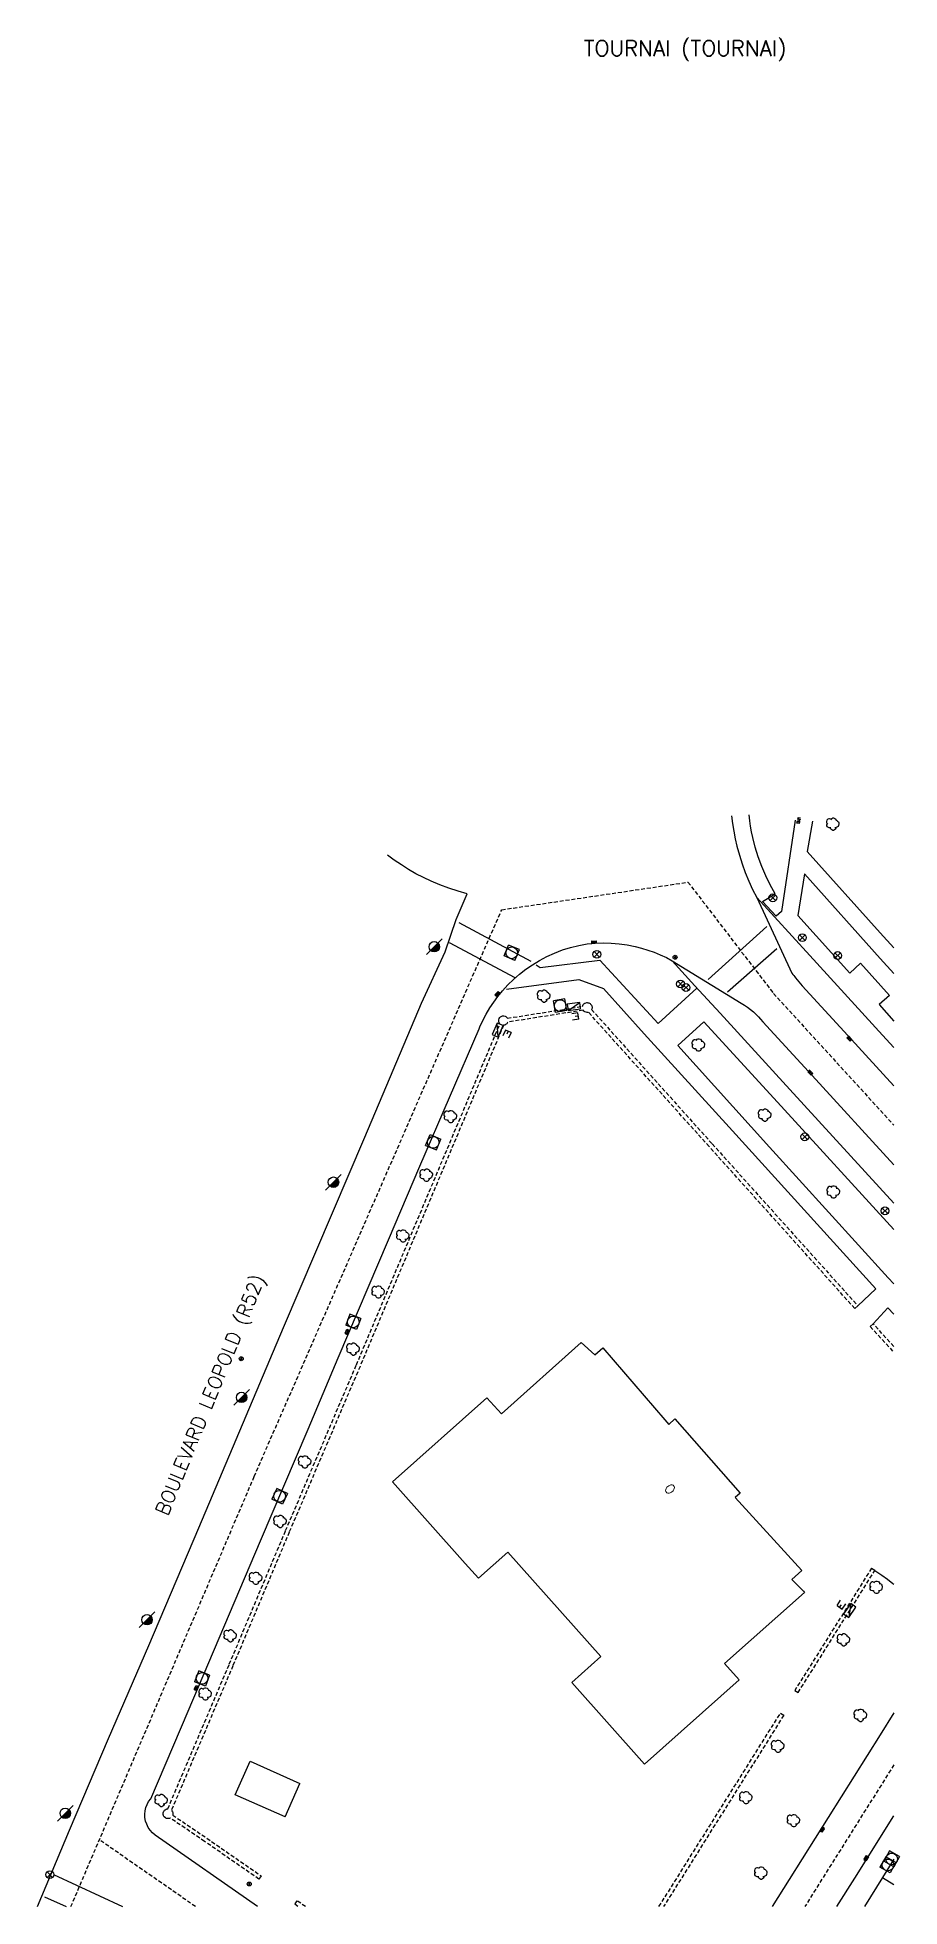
# Model space of a CAD drawing. Header units: millimetres. Extents: x 79000 to 80001, y 145000 to 145988.
# Drawn here: x 79890.6 to 80000.7, y 145000 to 145238.9 of the extents above; entities that cross this region are included whole.
import ezdxf
from ezdxf.enums import TextEntityAlignment as Align

# ---------------------------------------------------------------- set-up
doc = ezdxf.new("R2010")
doc.units = ezdxf.units.MM
doc.linetypes.add('DASHED', pattern=[0.75, 0.5, -0.25])
doc.layers.get('0').update_dxf_attribs({"linetype": 'CONTINUOUS'})
for name, color, linetype in [('W0001', 6, 'DASHED'), ('W0008', 7, 'CONTINUOUS'), ('W0014', 7, 'CONTINUOUS'), ('W0017', 7, 'CONTINUOUS'), ('W0020', 2, 'CONTINUOUS'), ('W0021', 2, 'CONTINUOUS'), ('W0100', 7, 'CONTINUOUS'), ('W0112', 1, 'DASHED'), ('W0301', 7, 'CONTINUOUS'), ('W0400', 7, 'CONTINUOUS'), ('W0420', 7, 'CONTINUOUS'), ('W0425', 7, 'CONTINUOUS'), ('W0430', 7, 'CONTINUOUS'), ('W0431', 7, 'CONTINUOUS'), ('W0469', 7, 'CONTINUOUS'), ('W0470', 7, 'CONTINUOUS'), ('W0856', 7, 'CONTINUOUS'), ('W0980', 7, 'CONTINUOUS'), ('W0989', 7, 'CONTINUOUS'), ('W0991', 7, 'CONTINUOUS'), ('W1102', 7, 'CONTINUOUS')]:
    doc.layers.add(name, color=color, linetype=linetype)
doc.styles.get("Standard").update_dxf_attribs({"font": 'romans.shx', "width": 0.85})

msp = doc.modelspace()

# ---------------------------------------------------------------- texts
at = {"layer": 'W0980'}
msp.add_text('TOURNAI (TOURNAI)', height=2, dxfattribs=at).set_placement((79973.36, 145237.33), align=Align.MIDDLE)
at = {"layer": 'W0989'}
msp.add_text('BOULEVARD LEOPOLD (R52)', height=1.75, rotation=67.7311, dxfattribs=at).set_placement((79906.44, 145050.18), align=Align.MIDDLE_LEFT)
at = {"layer": 'W0991'}
msp.add_text('O', height=1.25, rotation=311.3753, dxfattribs=at).set_placement((79970.95, 145052.95), align=Align.CENTER)

# ---------------------------------------------------------------- blocks, each defined once
blk = doc.blocks.new('T469')
at = {"color": 0, "linetype": 'Continuous', "flags": 128}
for points in [[(-0.35, 0.35), (0.35, -0.35)], [(-0.35, -0.35), (0.35, 0.35)]]:
    blk.add_lwpolyline(points, dxfattribs=at)
at = {"color": 0, "linetype": 'Continuous'}
blk.add_circle((0, 0), 0.5, dxfattribs=at)
blk = doc.blocks.new('T420')
for p, q in [((0.75, 0.75), (-0.75, 0.75)), ((-0.75, 0.75), (-0.75, -0.75)), ((0.75, 0.75), (0.75, -0.75)), ((0.75, -0.75), (-0.75, -0.75))]:
    blk.add_line(p, q)
blk.add_ellipse((0, 0), major_axis=(-0.53, 0.53), ratio=1, start_param=3.926991, end_param=10.210176)
blk = doc.blocks.new('T470')
for p, q in [((-1.000002, -1.000002), (1.000002, 1.000002)), ((0, 0), (0.666668, 0)), ((0, 0), (0, -0.666668)), ((0.166667, 0.166667), (0.500001, 0.166667)), ((0.166667, 0.166667), (0.166667, -0.666668)), ((0.333334, 0.333334), (0.500001, 0.333334)), ((0.333334, 0.333334), (0.333334, -0.500001)), ((0.500001, 0.333334), (0.500001, -0.333334)), ((-0.333334, -0.333334), (0.500001, -0.333334)), ((-0.333334, -0.333334), (-0.333334, -0.500001)), ((-0.333334, -0.500001), (0.333334, -0.500001)), ((-0.166667, -0.166667), (0.666668, -0.166667)), ((-0.166667, -0.166667), (-0.166667, -0.666668))]:
    blk.add_line(p, q)
blk.add_ellipse((0, 0), major_axis=(0.471405, 0.471405), ratio=1, start_param=5.4977871438, end_param=11.780972451)
blk = doc.blocks.new('T301')
for p, q in [((-0.8, 0.51), (-0.86, 0.34)), ((-0.86, 0.34), (-0.86, 0.17)), ((-0.86, 0.17), (-0.74, 0.06)), ((-0.69, 0.63), (-0.8, 0.51)), ((-0.8, -0.06), (-0.74, 0.06)), ((-0.74, 0.06), (-0.69, 0.11)), ((-0.57, 0.69), (-0.69, 0.63)), ((-0.46, 0.69), (-0.57, 0.69)), ((-0.29, 0.63), (-0.46, 0.69)), ((-0.29, 0.63), (-0.17, 0.74)), ((-0.23, 0.57), (-0.29, 0.63)), ((-0.17, 0.74), (-0.06, 0.8)), ((-0.06, 0.8), (0.06, 0.8)), ((0.06, 0.8), (0.23, 0.74)), ((0.23, 0.74), (0.34, 0.63)), ((0.34, 0.63), (0.4, 0.51)), ((0.46, 0.46), (0.34, 0.46)), ((0.4, 0.51), (0.4, 0.46)), ((0.57, 0.4), (0.46, 0.46)), ((0.57, 0.4), (0.69, 0.29)), ((0.69, 0.29), (0.74, 0.17)), ((0.74, 0.06), (0.69, -0.17)), ((0.74, 0.17), (0.74, 0.06)), ((-0.8, -0.17), (-0.8, -0.06)), ((-0.8, -0.23), (-0.8, -0.17)), ((-0.74, -0.34), (-0.8, -0.23)), ((-0.69, -0.4), (-0.74, -0.34)), ((-0.51, -0.46), (-0.69, -0.4)), ((-0.4, -0.46), (-0.51, -0.46)), ((-0.4, -0.46), (-0.34, -0.46)), ((-0.34, -0.46), (-0.34, -0.4)), ((-0.34, -0.51), (-0.34, -0.46)), ((-0.29, -0.63), (-0.34, -0.51)), ((-0.17, -0.74), (-0.29, -0.63)), ((-0.06, -0.8), (-0.17, -0.74)), ((0.06, -0.8), (-0.06, -0.8)), ((0.17, -0.74), (0.06, -0.8)), ((0.23, -0.69), (0.17, -0.74)), ((0.29, -0.46), (0.23, -0.46)), ((0.29, -0.63), (0.23, -0.69)), ((0.46, -0.4), (0.29, -0.46)), ((0.34, -0.51), (0.29, -0.63)), ((0.34, -0.51), (0.34, -0.46)), ((0.57, -0.34), (0.46, -0.4)), ((0.63, -0.29), (0.57, -0.34)), ((0.69, -0.17), (0.63, -0.29))]:
    blk.add_line(p, q)
blk = doc.blocks.new('T430')
at = {"flags": 128}
for points in [[(0.8, 0.8), (-0.8, 0.8)], [(-0.8, 0.8), (-0.8, 0)], [(0.8, 0.8), (-0.8, 0)], [(-0.8, 0), (0.8, 0)], [(-0.4, 2.1), (0.4, 2.1)], [(-0.4, 2.1), (-0.4, 1.3)], [(-0.4, 1.7), (0, 1.7)], [(-0.4, 1.3), (0.4, 1.3)], [(0.8, 0), (0.8, 0.8)]]:
    blk.add_lwpolyline(points, dxfattribs=at)
blk = doc.blocks.new('T425')
for p, q in [((-0.15, 0.6), (0.15, 0.6)), ((-0.15, 0.6), (-0.15, 0.3)), ((-0.15, 0.3), (0.15, 0.3)), ((-0.15, 0.15), (0.15, 0.15)), ((-0.15, -0.15), (-0.15, 0.15)), ((0, 0.45), (0.15, 0.45)), ((0.15, 0.45), (0.15, 0.3)), ((0.15, 0.15), (0.15, -0.15)), ((0.15, -0.15), (-0.15, -0.15))]:
    blk.add_line(p, q)
blk.add_ellipse((0, 0), major_axis=(-0.106, 0.106), ratio=1, start_param=3.926991, end_param=10.210176)
blk = doc.blocks.new('T400')
for p, q in [((-0.15, 0.3), (0.15, 0.3)), ((-0.15, -0.25), (-0.15, 0.3)), ((-0.15, 0.15), (0.15, 0.15)), ((-0.15, 0), (0.15, 0)), ((0.15, 0.3), (0.15, -0.25)), ((-0.15, -0.15), (0.15, -0.15)), ((-0.15, -0.25), (-0.15, -0.3)), ((-0.15, -0.3), (0.15, -0.3)), ((0.15, -0.3), (0.15, -0.25))]:
    blk.add_line(p, q)
blk = doc.blocks.new('T856')
for p, q in [((-0.125, 0), (0.125, 0)), ((0, 0.125), (0, -0.125))]:
    blk.add_line(p, q)
blk.add_ellipse((0, 0), major_axis=(-0.177, 0.177), ratio=1, start_param=3.9269908, end_param=10.2101761)

# ---------------------------------------------------------------- linework, layer by layer
at = {"layer": 'W0001'}
for points in [[(79894.91, 145000), (79918.32, 145054.96), (79949.92, 145127.38), (79973.71, 145130.9), (79984.65, 145116.67), (80000, 145099.84)], [(80000, 145018.11), (79988.62, 145000)], [(79910.82, 145000), (79898.55, 145008.54)]]:
    msp.add_lwpolyline(points, dxfattribs=at)
at = {"layer": 'W0008'}
for points in [[(79979.28, 145139.37), (79979.28, 145139.37), (79979.41, 145138.4), (79979.56, 145137.43), (79979.75, 145136.46), (79979.97, 145135.51), (79980.28, 145134.37), (79980.63, 145133.25), (79981.03, 145132.14), (79981.48, 145131.05), (79981.97, 145129.98), (79982.5, 145128.93), (79986.98, 145119.27), (79987.1, 145119.12), (79987.22, 145118.97), (79987.34, 145118.82), (79987.46, 145118.67), (79987.67, 145118.41), (79987.88, 145118.16), (79988.09, 145117.92), (79988.31, 145117.67), (79994.11, 145111.33), (80000, 145104.9)], [(79890.64, 145000), (79894.74, 145009.78), (79899.71, 145021.48), (79904.87, 145033.37), (79911.25, 145048.39), (79922.07, 145073.99), (79932.43, 145098.33), (79939.69, 145115.46), (79942.71, 145122.02), (79944.13, 145126.14), (79945.53, 145129.43), (79944.35, 145129.75), (79943.19, 145130.13), (79942.04, 145130.55), (79940.92, 145131.03), (79939.94, 145131.49), (79938.97, 145131.99), (79938.03, 145132.53), (79937.11, 145133.1), (79936.21, 145133.71), (79935.34, 145134.36)], [(79918.76, 145000), (79905.69, 145009.14), (79905.34, 145009.42), (79905.04, 145009.75), (79904.79, 145010.12), (79904.59, 145010.52), (79904.45, 145010.94), (79904.37, 145011.38), (79904.35, 145011.81), (79904.39, 145012.24), (79904.49, 145012.66), (79904.64, 145013.06), (79904.84, 145013.44), (79905.1, 145013.79), (79909.9, 145024.98), (79919.12, 145046.72), (79925.22, 145061.02), (79929.03, 145070.11), (79935.45, 145085.2), (79939.47, 145094.63), (79947.03, 145112.17), (79947.12, 145112.43), (79947.5, 145113.25), (79947.93, 145114.05), (79948.39, 145114.83), (79948.9, 145115.58), (79949.43, 145116.31), (79950.01, 145117.01), (79950.7, 145117.77), (79951.43, 145118.48), (79952.2, 145119.15), (79953.01, 145119.78), (79953.86, 145120.36), (79954.73, 145120.89), (79955.69, 145121.4), (79956.67, 145121.85), (79957.68, 145122.24), (79958.71, 145122.56), (79959.76, 145122.82), (79960.83, 145123.01), (79961.85, 145123.11), (79962.88, 145123.15), (79963.91, 145123.12), (79964.94, 145123.04), (79965.96, 145122.89), (79966.97, 145122.68), (79967.79, 145122.47), (79968.6, 145122.23), (79969.4, 145121.94), (79970.18, 145121.62), (79970.95, 145121.27), (79971.7, 145120.87)], [(79971.7, 145120.87), (79980.5, 145115.45), (79980.91, 145115.2), (79981.31, 145114.93), (79981.69, 145114.64), (79982.06, 145114.33), (79982.38, 145114.03), (79982.7, 145113.71), (79982.99, 145113.38), (79983.28, 145113.04), (79989.56, 145106.19), (80000, 145094.77)], [(80000, 145024.75), (79998.24, 145021.94), (79986.62, 145003.47), (79984.45, 145000)], [(79992.71, 145000), (79995.02, 145003.65), (80000, 145011.58)]]:
    msp.add_lwpolyline(points, dxfattribs=at)
at = {"layer": 'W0014'}
for points in [[(79987.42, 145138.84), (79985.64, 145127.17), (79984.97, 145126.54), (79983.23, 145128.42), (79984.86, 145129.43), (79984.22, 145130.56), (79983.64, 145131.72), (79983.13, 145132.91), (79982.68, 145134.13), (79982.3, 145135.36), (79981.98, 145136.62), (79981.83, 145137.33), (79981.7, 145138.05), (79981.59, 145138.76), (79981.51, 145139.49), (79981.53, 145139.5)], [(79989.62, 145138.68), (79988.94, 145134.83), (79998.27, 145124.42), (80000, 145122.5)], [(79988.58, 145131.95), (79987.72, 145126.64), (79994.4, 145119.27), (79995.75, 145120.54), (79999.45, 145116.42), (79998.12, 145115.26), (80000, 145113.16)], [(79988.58, 145131.95), (79998.25, 145121.16), (80000, 145119.25)], [(79954.33, 145120.34), (79954.85, 145119.99), (79962.45, 145120.96), (79969.9, 145112.83), (79974.86, 145117.35)], [(79950.53, 145117.24), (79959.77, 145118.47), (79962.93, 145117.32), (79968.13, 145111.52), (79979.38, 145099.15), (79997.7, 145078.95), (79995.4, 145076.78)], [(80000, 145086.54), (79985.13, 145102.8), (79975.72, 145113.07), (79972.41, 145110.05), (79984.12, 145097.06), (79999.28, 145080.36), (80000, 145079.56)], [(79997.36, 145074.47), (79999.25, 145076.51), (80000, 145075.72)]]:
    msp.add_lwpolyline(points, dxfattribs=at)
at = {"layer": 'W0017'}
msp.add_lwpolyline([(79997.58, 145042.96), (79997.72, 145042.86), (79998.47, 145042.37), (79999.18, 145041.85), (79999.88, 145041.3), (80000, 145041.19)], dxfattribs=at)
at = {"layer": 'W0020'}
for points in [[(79944.45, 145125.77), (79953.64, 145120.83)], [(79976.27, 145118.48), (79983.76, 145125.23)], [(79943.2, 145123.18), (79951.61, 145118.71)], [(79978.77, 145116.91), (79985.05, 145122.42)], [(79892.71, 145004.09), (79901.48, 145000)], [(79891.55, 145001.26), (79894.3, 145000)]]:
    msp.add_lwpolyline(points, dxfattribs=at)
at = {"layer": 'W0021'}
for points in [[(79982.5, 145128.93), (79989.27, 145121.54), (79998.55, 145111.36), (80000, 145109.77)], [(79971.7, 145120.87), (79974.58, 145117.65), (79977.82, 145114.16)], [(79977.82, 145114.16), (79986.71, 145104.43), (80000, 145089.87)]]:
    msp.add_lwpolyline(points, dxfattribs=at)
at = {"layer": 'W0100'}
for points in [[(79962.83, 145071.42), (79970.75, 145062.2), (79971.27, 145061.62), (79972.04, 145062.31), (79980.37, 145052.85), (79979.75, 145052.27), (79988.25, 145042.95), (79986.96, 145041.79), (79988.46, 145040.29), (79988.59, 145040.15), (79978.38, 145031.05), (79980.24, 145028.96), (79968.15, 145018.19), (79958.87, 145028.63), (79962.57, 145031.94), (79950.72, 145045.31), (79946.95, 145041.97), (79945.28, 145043.86), (79935.99, 145054.3), (79948.02, 145065.03), (79949.88, 145062.97), (79960.07, 145072.07), (79961.8, 145070.51), (79962.83, 145071.42)], [(80000, 145006.05), (79998.57, 145003.7), (79996.25, 145000)]]:
    msp.add_lwpolyline(points, dxfattribs=at)
at = {"layer": 'W0112'}
for points in [[(79960.24, 145115.03), (79960.28, 145115.16), (79960.34, 145115.26), (79960.42, 145115.34), (79960.5, 145115.4), (79960.56, 145115.44), (79960.59, 145115.45), (79960.79, 145115.51), (79960.84, 145115.51), (79960.92, 145115.5), (79961.05, 145115.47), (79961.14, 145115.43), (79961.21, 145115.39), (79961.28, 145115.33), (79961.4, 145115.17), (79961.44, 145115.08), (79961.46, 145114.99), (79961.47, 145114.89), (79961.46, 145114.79), (79961.44, 145114.71), (79961.41, 145114.62), (79976.8, 145097.47), (79995.4, 145076.78), (79995.01, 145076.43), (79976.41, 145097.12), (79961, 145114.28), (79960.95, 145114.27), (79960.84, 145114.26), (79960.72, 145114.28), (79960.53, 145114.35), (79960.5, 145114.37), (79960.4, 145114.44), (79960.32, 145114.54), (79950.7, 145113.02), (79950.67, 145112.96), (79950.62, 145112.88), (79950.57, 145112.81), (79950.49, 145112.74), (79950.42, 145112.7), (79950.31, 145112.65), (79950.16, 145112.63), (79931.83, 145069.03), (79922.79, 145047.85), (79915.6, 145030.78), (79907.75, 145012.31), (79907.81, 145012.24), (79907.88, 145012.13), (79907.91, 145012.03), (79907.93, 145011.92), (79907.93, 145011.82), (79907.92, 145011.74), (79907.91, 145011.7), (79912.27, 145008.75), (79919.2, 145003.93), (79918.92, 145003.51), (79911.98, 145008.34), (79907.59, 145011.31), (79907.5, 145011.27), (79907.4, 145011.25), (79907.31, 145011.25), (79907.23, 145011.25), (79907.12, 145011.27), (79907.05, 145011.3), (79906.98, 145011.34), (79906.83, 145011.47), (79906.79, 145011.52), (79906.75, 145011.58), (79906.72, 145011.66), (79906.69, 145011.76), (79906.68, 145011.87), (79906.69, 145011.98), (79906.76, 145012.18), (79906.81, 145012.25), (79906.86, 145012.31), (79906.94, 145012.38), (79907.06, 145012.44), (79907.17, 145012.48), (79907.29, 145012.5), (79915.14, 145030.98), (79922.33, 145048.04), (79931.37, 145069.23), (79949.7, 145112.81), (79949.62, 145112.92), (79949.56, 145113.06), (79949.54, 145113.23), (79949.54, 145113.32), (79949.6, 145113.49), (79949.68, 145113.62), (79949.78, 145113.71), (79949.84, 145113.75), (79949.94, 145113.79), (79950.04, 145113.82), (79950.21, 145113.82), (79950.35, 145113.78), (79950.47, 145113.72), (79950.61, 145113.59), (79950.66, 145113.52)], [(79997.15, 145043.23), (79987.35, 145027.62), (79987.78, 145027.35), (79997.58, 145042.96)]]:
    msp.add_lwpolyline(points, close=True, dxfattribs=at)
for points in [[(80000, 145071.57), (79997.36, 145074.47), (79996.99, 145074.13), (80000, 145070.82)], [(79970.01, 145000), (79985.52, 145024.71), (79985.94, 145024.45), (79970.6, 145000)], [(79924.87, 145000), (79923.78, 145000.76), (79923.49, 145000.35), (79923.99, 145000)]]:
    msp.add_lwpolyline(points, dxfattribs=at)
at = {"layer": 'W0431'}
for points in [[(79915.89, 145014.27), (79917.8, 145018.57)], [(79917.8, 145018.57), (79924.15, 145015.72)], [(79922.26, 145011.48), (79924.15, 145015.72)], [(79922.26, 145011.48), (79915.89, 145014.27)]]:
    msp.add_lwpolyline(points, dxfattribs=at)
at = {"layer": 'W1102'}
msp.add_lwpolyline([(79998.57, 145003.7), (80000, 145002.83)], dxfattribs=at)

# ---------------------------------------------------------------- block references
at = {"layer": 'W0301'}
for p in [(79992.25, 145138.32), (79955.33, 145116.34), (79975.07, 145110.09), (79943.41, 145100.95), (79983.54, 145101.13), (79940.33, 145093.46), (79992.31, 145091.31), (79937.33, 145085.7), (79934.19, 145078.53), (79930.98, 145071.23), (79924.8, 145056.82), (79921.65, 145049.21), (79918.54, 145041.95), (79997.79, 145040.79), (79915.29, 145034.6), (79993.61, 145034.09), (79912.1, 145027.16), (79995.76, 145024.43), (79985.21, 145020.49), (79906.47, 145013.56), (79981.13, 145013.92), (79987.23, 145010.99), (79983.06, 145004.28)]:
    msp.add_blockref('T301', p, dxfattribs=at)
at = {"layer": 'W0400'}
for p, rotation in [((79961.68, 145123.25), 273.9178670857129), ((79949.36, 145116.63), 316.8060195914201), ((79994.33, 145110.91), 42.49234317263637), ((79989.35, 145106.56), 222.582526151204), ((79930.18, 145073.45), 337.0400553039588), ((79910.91, 145027.94), 336.8382293608778), ((79990.84, 145009.83), 147.5234417103434), ((79996.46, 145006.19), 328.048815065263)]:
    msp.add_blockref('T400', p, dxfattribs=dict(at, rotation=rotation))
at = {"layer": 'W0420'}
for p, rotation in [((79951.21, 145121.88), 247.3047531376663), ((79957.39, 145115.12), 279.9554926272443), ((79941.18, 145097.67), 157.496689280318), ((79930.97, 145074.72), 338.8376926350834), ((79921.56, 145052.44), 334.9055088130444), ((79911.66, 145029.16), 338.7049950051677), ((79999.25, 145005.33), 330.8236743060107), ((79999.72, 145006.09), 331.1256471928083)]:
    msp.add_blockref('T420', p, dxfattribs=dict(at, rotation=rotation))
at = {"layer": 'W0425', "rotation": 347.5227399712239}
msp.add_blockref('T425', (79987.79, 145138.57), dxfattribs=at)
at = {"layer": 'W0430'}
for p, rotation in [((79959.09, 145115.42), 187.9589173608233), ((79949.04, 145112.16), 246.4124614268844), ((79994.7, 145037.61), 55.17785639820956)]:
    msp.add_blockref('T430', p, dxfattribs=dict(at, rotation=rotation))
at = {"layer": 'W0469'}
for p in [(79984.55, 145128.91), (79988.31, 145123.82), (79962.08, 145121.68), (79992.83, 145121.53), (79972.75, 145117.89), (79973.45, 145117.44), (79988.63, 145098.37), (79998.87, 145088.91), (79892.22, 145004.09)]:
    msp.add_blockref('T469', p, dxfattribs=at)
at = {"layer": 'W0470'}
for p in [(79941.31, 145122.65), (79928.44, 145092.57), (79916.71, 145065.07), (79904.63, 145036.66), (79894.19, 145011.92)]:
    msp.add_blockref('T470', p, dxfattribs=at)
at = {"layer": 'W0856'}
for p in [(79972.07, 145121.31), (79916.66, 145070.01), (79917.69, 145002.89)]:
    msp.add_blockref('T856', p, dxfattribs=at)

msp.set_redraw_order([(e.dxf.handle, doc.entitydb.next_handle()) for e in msp.query("TEXT MTEXT ATTDEF DIMENSION ARC_DIMENSION")])  # texts and dimensions are drawn at this point

doc.saveas('drawing.dxf')
